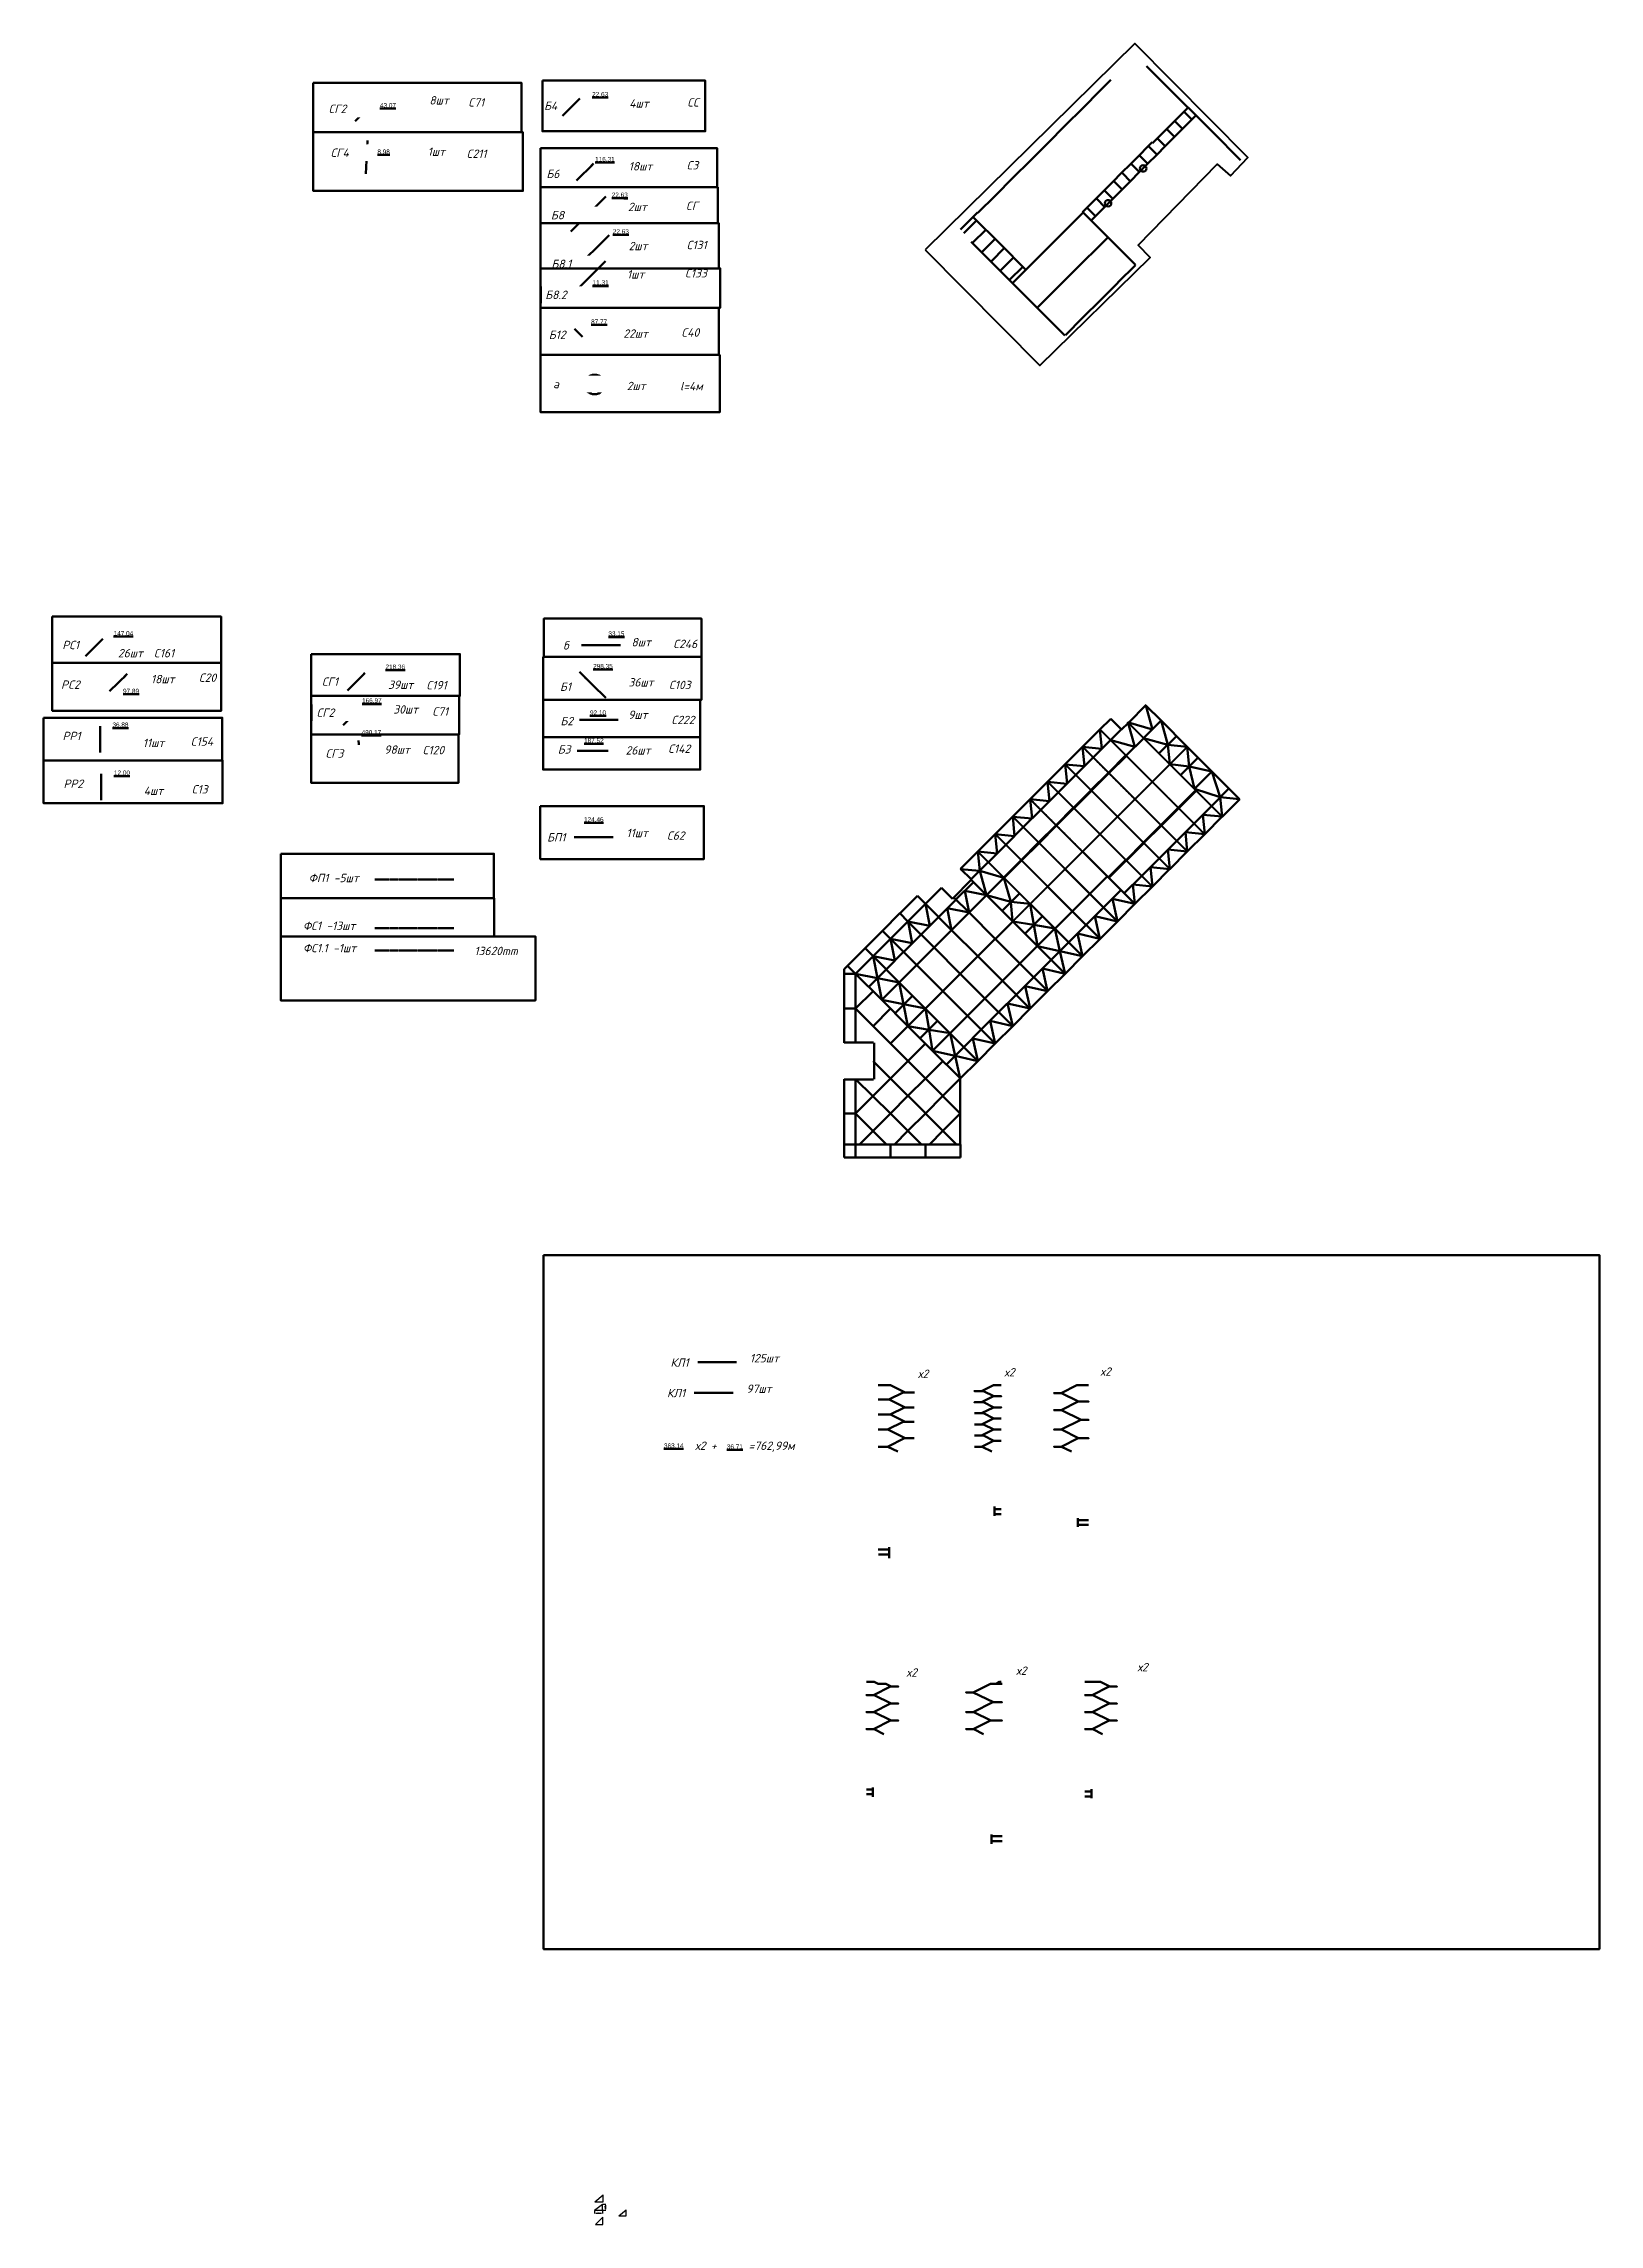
# Model space of a CAD drawing. Header units: millimetres. Extents: x -183179 to 204157, y -1110792 to 117883.
# Drawn here: x -158916 to 197437, y -1110792 to -611163 of the extents above; entities that cross this region are included whole.
import ezdxf
from ezdxf.enums import TextEntityAlignment as Align

# ---------------------------------------------------------------- set-up
doc = ezdxf.new("R2010")
doc.units = ezdxf.units.MM
doc.linetypes.add('JIS_08_11', pattern=[12.8, 11, -0.6, 0.6, -0.6])
for name, color, linetype, lineweight in [('#Dimensions', 7, 'Continuous', 9), ('P', 7, 'Continuous', 50), ('Б', 7, 'Continuous', 50), ('ЗОНЫ', 150, 'Continuous', 40), ('ЛК', 1, 'Continuous', 50), ('Ф', 7, 'JIS_08_11', 140)]:
    doc.layers.add(name, color=color, linetype=linetype, lineweight=lineweight)
doc.layers.add('К', color=7, linetype='Continuous')
doc.styles.get("Standard").update_dxf_attribs({"font": 'arial.ttf'})
doc.styles.add('STEP PR', font='isocpeui.ttf')
doc.dimstyles.new('ISO-25', dxfattribs={"dimtxt": 2.5, "dimasz": 2.5, "dimexe": 1.25, "dimexo": 0.625, "dimtad": 1, "dimtxsty": 'Standard', "dimcen": 2.5, "dimadec": 0, "dimazin": 0, "dimtfac": 1, "dimtmove": 0, "dimatfit": 3, "dimfxl": 1, "dimarcsym": 0})

msp = doc.modelspace()

# ---------------------------------------------------------------- texts
at = {"layer": '#Dimensions', "lineweight": 13, "char_height": 1920, "width": 34536.43751, "attachment_point": 1, "style": 'STEP PR', "bg_fill": 2}
for s, insert in [('\\A1;Б4 ', (-44284.524, -624457.008)), ('\\A1;Б6 ', (-43742.731, -640029.209)), ('\\A1;Б12 ', (-43215.205, -676915.922)), ('\\A1;б', (-39908.043, -748079.284)), ('\\A1;Б1 ', (-40645.488, -757531.279)), ('\\A1;Б2 ', (-40536.215, -765412.806)), ('\\A1;Б3 ', (-41149.268, -771907.963)), ('\\A1;БП1 ', (-43602.805, -792045.54)), ('\\A1;КЛ1', (-15341.161, -912377.339)), ('\\A1;КЛ1', (-16126.991, -919363.371))]:
    msp.add_mtext(s, dxfattribs=dict(at, insert=insert))
at = {"layer": 'P', "lineweight": 13, "char_height": 1920, "width": 34536.43751, "attachment_point": 1, "style": 'STEP PR', "bg_fill": 2}
for s, insert in [('\\A1;PС1 ', (-154628.523, -747983.874)), ('\\A1;PC2\\P ', (-154922.599, -757070.302)), ('\\A1;СГ1 ', (-95154.161, -756379.858)), ('\\A1;PP1 ', (-154576.315, -768826.444)), ('\\A1;PP2 ', (-154348.114, -779774.631))]:
    msp.add_mtext(s, dxfattribs=dict(at, insert=insert))
at = {"layer": 'К', "color": 1, "insert": (91610.648, -982153.597), "char_height": 1920, "width": 4447.48683, "attachment_point": 1, "style": 'STEP PR', "bg_fill": 2}
msp.add_mtext('\\A1;х2', dxfattribs=at)
at = {"layer": 'ЛК'}
msp.add_text('%%U363.14', height=1050, dxfattribs=at).set_placement((-14577.406, -932920.268), align=Align.CENTER)
at = {"layer": 'Ф', "lineweight": 13, "char_height": 1920, "width": 34536.43751, "attachment_point": 1, "style": 'STEP PR', "bg_fill": 2}
for s, insert in [('\\A1;ФП1 -5шт', (-98224.335, -801367.8)), ('\\A1;ФС1 -13шт', (-99519.94, -812320.951)), ('\\A1;13620mm', (-60251.296, -818073.993))]:
    msp.add_mtext(s, dxfattribs=dict(at, insert=insert))

# ---------------------------------------------------------------- blocks, each defined once
blk = doc.blocks.new('*D3')
at = {"color": 0, "lineweight": -2, "transparency": 16777216}
for p, q in [((-32700, -1107617), (-32700, -1108310)), ((-32450, -1108185), (-31150, -1108185)), ((-30900, -1107617), (-30900, -1108310))]:
    blk.add_line(p, q, dxfattribs=at)
at = {"color": 0, "transparency": 16777216}
for points in [[(-32450, -1108143), (-32450, -1108227), (-32700, -1108185)], [(-31150, -1108143), (-31150, -1108227), (-30900, -1108185)]]:
    blk.add_solid(points, dxfattribs=at)
at = {"layer": 'Defpoints', "color": 0, "transparency": 16777216}
for p in [(-32700, -1107554), (-30900, -1107554), (-30900, -1108185)]:
    blk.add_point(p, dxfattribs=at)
at = {"color": 0, "transparency": 16777216, "insert": (-31800, -1107995), "char_height": 250, "attachment_point": 5}
blk.add_mtext('1800', dxfattribs=at)
blk = doc.blocks.new('*D4')
at = {"color": 0, "lineweight": -2, "transparency": 16777216}
for p, q in [((-30837, -1106154), (-30101, -1106154)), ((-30837, -1107554), (-30101, -1107554)), ((-30226, -1106404), (-30226, -1107304))]:
    blk.add_line(p, q, dxfattribs=at)
at = {"color": 0, "transparency": 16777216}
for points in [[(-30268, -1106404), (-30185, -1106404), (-30226, -1106154)], [(-30268, -1107304), (-30185, -1107304), (-30226, -1107554)]]:
    blk.add_solid(points, dxfattribs=at)
at = {"layer": 'Defpoints', "color": 0, "transparency": 16777216}
for p in [(-30900, -1106154), (-30900, -1107554), (-30226, -1107554)]:
    blk.add_point(p, dxfattribs=at)
at = {"color": 0, "transparency": 16777216, "insert": (-30417, -1106854), "char_height": 250, "attachment_point": 5, "rotation": 90}
blk.add_mtext('1400', dxfattribs=at)

# ---------------------------------------------------------------- dimensions: what is measured, and where the dimension line sits
dim = msp.add_linear_dim(base=(-30899.671, -1108184.934), p1=(-32699.671, -1107554.435), p2=(-30899.671, -1107554.435), dimstyle='ISO-25', override={"dimscale": 100})
dim.commit()
dim.dimension.update_dxf_attribs({"geometry": '*D3', "text_midpoint": (-31799.671, -1107994.79)})
dim = msp.add_linear_dim(base=(-30226.364, -1107554.435), p1=(-30899.671, -1106154.435), p2=(-30899.671, -1107554.435), angle=90, dimstyle='ISO-25', override={"dimscale": 100})
dim.commit()
dim.dimension.update_dxf_attribs({"geometry": '*D4', "text_midpoint": (-30416.507, -1106854.435)})

# ---------------------------------------------------------------- linework, layer by layer
for points in [[(-32675.444, -1105655.227), (-30737.444, -1105655.227), (-30737.444, -1104055.227)], [(-32675.444, -1105655.227), (-30737.444, -1104055.227)], [(-32699.671, -1107554.435), (-30899.671, -1107554.435), (-30899.671, -1106154.435)], [(-32699.671, -1107554.435), (-30899.671, -1106154.435)], [(-32503.272, -1110791.758), (-30826.272, -1110791.758), (-30826.272, -1109141.758)], [(-32503.272, -1110791.758), (-30826.272, -1109141.758)], [(-27158.23, -1108860.743), (-25488.23, -1108860.743), (-25488.23, -1107460.743)], [(-27158.23, -1108860.743), (-25488.23, -1107460.743)]]:
    msp.add_lwpolyline(points)
at = {"layer": 'P', "color": 71}
for points in [[(-87519.265, -628963.818), (-83524.78, -624967.997)], [(-90270.013, -767311.833), (-86275.528, -763316.012)], [(79051.929, -772273.924), (83052.059, -768273.848)], [(83051.1, -768274.807), (85499.78, -765830.31)], [(75053.044, -776272.755), (79053.174, -772272.679)], [(71057.464, -780273.025), (75057.594, -776272.949)], [(63056.362, -788269.572), (67056.492, -784269.496)], [(67057.545, -784272.89), (71057.675, -780272.814)], [(111049.492, -788275.536), (115049.622, -784275.46)], [(59057.518, -792268.362), (63057.648, -788268.286)], [(107046.448, -792270.673), (111046.578, -788270.597)], [(55059.458, -796266.179), (59059.588, -792266.103)], [(103046.529, -796270.538), (107046.659, -792270.462)], [(55057.864, -796268.124), (51133.458, -800192.603)], [(99046.61, -800270.823), (103046.74, -796270.747)], [(91058.091, -808257.326), (95058.221, -804257.249)], [(95058.01, -804257.461), (99058.14, -800257.385)], [(39051.067, -812262.913), (43051.197, -808262.837)], [(43051.197, -808262.837), (46745.335, -804574.783)], [(87058.172, -812257.61), (91058.302, -808257.534)], [(35068.536, -816257.264), (39068.666, -812257.188)], [(83058.084, -816257.305), (87058.214, -812257.229)], [(31068.617, -820257.129), (35068.747, -816257.053)], [(79058.165, -820257.17), (83058.295, -816257.094)], [(27068.698, -824257.413), (31068.828, -820257.337)], [(71054.123, -828254.187), (75054.253, -824254.111)], [(75058.247, -824257.455), (79058.377, -820257.379)], [(67054.204, -832254.052), (71054.334, -828253.976)], [(63054.285, -836254.337), (67054.415, -832254.261)], [(59059.87, -840255.069), (63060, -836254.993)], [(51060.032, -848255.219), (55060.162, -844255.143)], [(55059.951, -844254.934), (59060.081, -840254.858)]]:
    msp.add_lwpolyline(points, dxfattribs=at)
at = {"layer": 'P', "color": 211}
for points in [[(-84763.153, -633339.563), (-85131.61, -640960.661)], [(108867.856, -631482.548), (115219.911, -637830.129)]]:
    msp.add_lwpolyline(points, dxfattribs=at)
at = {"layer": 'P', "color": 246}
for points in [[(89558.858, -766789.336), (93665.399, -762682.365)], [(85500.101, -765827.367), (88010.16, -768337.766)], [(89553.419, -766777.561), (88013.334, -768334.557)], [(53642.922, -802705.058), (49255.249, -807085.506)], [(51133.458, -800192.603), (53641.618, -802704.9)], [(46745.335, -804574.783), (49255.394, -807085.182)], [(31318.267, -844304.314), (31318.267, -848404.314)]]:
    msp.add_lwpolyline(points, dxfattribs=at)
at = {"layer": 'P', "color": 120}
for points in [[(93559.804, -762787.963), (95048.776, -768279.69)], [(83051.1, -768274.807), (83494.307, -772712.731)], [(89505.961, -766841.922), (91052.813, -772276.05)], [(89618.239, -766729.642), (95051.254, -768280.398)], [(97041.005, -766276.58), (98580.944, -771806.154)], [(-86790.942, -770846.608), (-86418.286, -775200.69)], [(79049.655, -772288.791), (83488.943, -772718.111)], [(79050.97, -772274.883), (79494.177, -776712.807)], [(91053.891, -772279.837), (85507.54, -770725.62)], [(93052.978, -770280.489), (98586.113, -771807.58)], [(98580.944, -771806.154), (99046.828, -776271.918)], [(98586.113, -771807.58), (103046.706, -772274.848)], [(103049.167, -772277.347), (103496.013, -776755.106)], [(75049.525, -776288.867), (79488.813, -776718.187)], [(75056.635, -776273.908), (75499.841, -780711.832)], [(99047.08, -776274.331), (103471.729, -776748.652)], [(103493.63, -776751), (108685.306, -777912.424)], [(103496.013, -776755.106), (104698.019, -781927.27)], [(110601.983, -783827.929), (108686.696, -777920.664)], [(67055.059, -784287.969), (71494.348, -784717.288)], [(67056.797, -784273.638), (67500.003, -788711.561)], [(71055.189, -780287.893), (75494.478, -780717.212)], [(71056.505, -780273.984), (71499.711, -784711.908)], [(110601.983, -783827.929), (104699.06, -781931.748)], [(110603.292, -783828.912), (115041.011, -784274.17)], [(111044.535, -788272.422), (110603.328, -783829.274)], [(63055.351, -788287.622), (67494.64, -788716.941)], [(63056.797, -788271.401), (63500.003, -792709.324)], [(106604.157, -787827.567), (111041.876, -788272.825)], [(107045.4, -792271.076), (106604.193, -787827.929)], [(59055.351, -792285.385), (63494.64, -792714.704)], [(59058.629, -792267.062), (59501.836, -796704.986)], [(102602.973, -791826.487), (107040.691, -792271.745)], [(103044.216, -796269.997), (102603.009, -791826.849)], [(55057.184, -796281.047), (59496.473, -796710.366)], [(55058.711, -796266.927), (55501.917, -800704.851)], [(98604.103, -795825.411), (103041.822, -796270.669)], [(99045.346, -800268.92), (98604.139, -795825.773)], [(51057.265, -800280.911), (55496.554, -800710.231)], [(55502.533, -800708.4), (57060.734, -806264.019)], [(55502.56, -800708.373), (61052.795, -802285.647)], [(62610.977, -807822.34), (61038.035, -802270.876)], [(90609.8, -803822.404), (95047.518, -804267.663)], [(91051.043, -808265.914), (90609.836, -803822.766)], [(94606.367, -799823.147), (99044.086, -800268.405)], [(95047.61, -804266.657), (94606.403, -799823.509)], [(43084.162, -808255.909), (44058.29, -813262.013)], [(49058.266, -814265.237), (48061.78, -809263.536)], [(53066.9, -810244.195), (48062.143, -809263.172)], [(53055.593, -810265.192), (52059.108, -805263.491)], [(57064.227, -806244.15), (52059.47, -805263.127)], [(62610.95, -807822.367), (57056.548, -806259.83)], [(63034.97, -812267.967), (62609.115, -807828.344)], [(67052.076, -808269.655), (62614.499, -807822.985)], [(67051.079, -808256.755), (67875.814, -813076.704)], [(85880.815, -807090.099), (87053.621, -812258.709)], [(85881.382, -807092.598), (91049.902, -808265.796)], [(39058.687, -812255.051), (44058.29, -813262.013)], [(39089.678, -812254.838), (40063.806, -817260.942)], [(63051.109, -812257.274), (67871.52, -813079.307)], [(67875.814, -813076.704), (68700.548, -817896.654)], [(67876.401, -813080.14), (72695.516, -813909.737)], [(72720.179, -813920.672), (73885.532, -819085.841)], [(81877.064, -811086.375), (83049.87, -816254.985)], [(81877.631, -811088.874), (87046.151, -812262.072)], [(35064.204, -816253.979), (40063.806, -817260.942)], [(35094.285, -816255.004), (36068.414, -821261.107)], [(68715.803, -817905.969), (73882.684, -819086.37)], [(73885.532, -819085.841), (75058.338, -824254.451)], [(73886.099, -819088.34), (79054.619, -820261.538)], [(77872.459, -815077.301), (79045.265, -820245.911)], [(77873.026, -815079.8), (83041.546, -816252.998)], [(27068.698, -824261.187), (32064.95, -825259.434)], [(31068.811, -820254.145), (36068.414, -821261.107)], [(31068.828, -820257.337), (32064.967, -825254.01)], [(69885.248, -823085.693), (71058.055, -828254.302)], [(69885.815, -823088.191), (75054.336, -824261.39)], [(32066.175, -825260.66), (37061.791, -826262.084)], [(32066.175, -825260.66), (33062.314, -830257.332)], [(37063.902, -826250.581), (38060.041, -831247.253)], [(65885.221, -827085.693), (67058.028, -832254.302)], [(65885.788, -827088.191), (71054.309, -828261.39)], [(33063.772, -830254.43), (38060.024, -831252.678)], [(38061.249, -831253.903), (43056.865, -832255.327)], [(38061.249, -831253.903), (39057.388, -836250.575)], [(43064.58, -832256.837), (43889.315, -837076.787)], [(61887.553, -831083.388), (63060.359, -836251.998)], [(61888.12, -831085.887), (67056.64, -832259.085)], [(39064.61, -836257.356), (43885.021, -837079.39)], [(43889.315, -837076.787), (44714.049, -841896.736)], [(43889.903, -837080.222), (48709.017, -837909.819)], [(48718.425, -837911.439), (49883.777, -843076.609)], [(53889.669, -839080.949), (55062.475, -844249.559)], [(53890.236, -839083.448), (59058.756, -840256.646)], [(57889.547, -835081.152), (59062.353, -840249.761)], [(57890.114, -835083.65), (63058.635, -836256.848)], [(44714.049, -841896.736), (49880.929, -843077.137)], [(49885.303, -843078.136), (51058.109, -848246.746)], [(49885.87, -843080.635), (55054.391, -844253.833)]]:
    msp.add_lwpolyline(points, dxfattribs=at)
at = {"layer": 'P', "color": 191}
for points in [[(85490.137, -770718.317), (87938.817, -768273.82)], [(93042.363, -770275.744), (97041.005, -766276.58)], [(81521.642, -774701.884), (85520.285, -770702.719)], [(89076.38, -774257.606), (93075.022, -770258.441)], [(96639.22, -773717.778), (100637.863, -769718.614)], [(73500.059, -782708.19), (77498.701, -778709.025)], [(77505.164, -778708.599), (81503.806, -774709.434)], [(101506.085, -778738.804), (105504.727, -774739.64)], [(69475.8, -786704.661), (73474.442, -782705.497)], [(108600.328, -785841.367), (112598.97, -781842.202)], [(65479.849, -790701.318), (69478.491, -786702.154)], [(104601.174, -789850.476), (108599.816, -785851.311)], [(61474.589, -794700.684), (65473.231, -790701.519)], [(96647.066, -797794.247), (100645.709, -793795.082)], [(100615.86, -793822.974), (104614.502, -789823.81)], [(53618.808, -802547.025), (57617.45, -798547.861)], [(57476.048, -798690.034), (61474.69, -794690.869)], [(92727.555, -801729.338), (96726.197, -797730.174)], [(50061.669, -807278.121), (54060.311, -803278.957)], [(88598.306, -805815.337), (92596.948, -801816.172)], [(46057.9, -811307.181), (50056.542, -807308.017)], [(60703.787, -809781.493), (64702.429, -805782.328)], [(79846.075, -813071.704), (83844.717, -809072.54)], [(83865.048, -809068.119), (87863.69, -805068.955)], [(42098.114, -815284.133), (46096.757, -811284.969)], [(65902.149, -815076.604), (69900.791, -811077.44)], [(75872.43, -817072.218), (79871.072, -813073.054)], [(34078.078, -823254.14), (38076.72, -819254.975)], [(38094.325, -819262.659), (42092.968, -815263.494)], [(71903.375, -821062.884), (75902.017, -817063.72)], [(30066.325, -827260.771), (34064.967, -823261.606)], [(67883.99, -825062.563), (71882.632, -821063.399)], [(36097.105, -833285.75), (40095.747, -829286.586)], [(59836.446, -833061.967), (63835.088, -829062.802)], [(63860.566, -829063.025), (67859.208, -825063.86)], [(55840.603, -837034.144), (59839.245, -833034.979)], [(41828.702, -839021.507), (45827.344, -835022.342)], [(51846.959, -841071.801), (55845.601, -837072.637)], [(47856.717, -845074.923), (51855.359, -841075.759)]]:
    msp.add_lwpolyline(points, dxfattribs=at)
at = {"layer": 'P', "color": 161}
for points in [[(84994.75, -778215.741), (88993.392, -774216.577)], [(85100.874, -778320.753), (89099.516, -774321.589)], [(80986.911, -782207.901), (84985.553, -778208.736)], [(81093.036, -782312.913), (85091.678, -778313.748)], [(104697.164, -781923.589), (108695.806, -777924.425)], [(76992.823, -786213.229), (80991.465, -782214.064)], [(77098.947, -786318.241), (81097.589, -782319.076)], [(101096.61, -786128.937), (105095.252, -782129.773)], [(101202.735, -786233.949), (105201.377, -782234.785)], [(72991.423, -790207.903), (76990.065, -786208.739)], [(73097.548, -790312.915), (77096.19, -786313.751)], [(97052.817, -790166.411), (101051.459, -786167.246)], [(97158.941, -790271.423), (101157.584, -786272.258)], [(64996.936, -798209.073), (68995.578, -794209.908)], [(65103.061, -798314.085), (69101.703, -794314.92)], [(68981.22, -794220.269), (72979.862, -790221.104)], [(69087.345, -794325.281), (73085.987, -790326.117)], [(89011.629, -798205.99), (93010.271, -794206.825)], [(89117.754, -798311.002), (93116.396, -794311.837)], [(93013.655, -794191.754), (97012.297, -790192.59)], [(93119.78, -794296.766), (97118.422, -790297.602)], [(60995.984, -802206.406), (64994.626, -798207.241)], [(61102.108, -802311.418), (65100.75, -798312.253)], [(84958.851, -802175.422), (88957.493, -798176.258)], [(85064.975, -802280.434), (89063.617, -798281.27)], [(57057.006, -806263.559), (61055.648, -802264.394)]]:
    msp.add_lwpolyline(points, dxfattribs=at)
at = {"layer": 'P', "color": 154}
for points in [[(43066.56, -808268.11), (41228.095, -806429.62)], [(39062.858, -812259.186), (37224.393, -810420.696)], [(31077.576, -820259.205), (29239.11, -818420.715)], [(35068.374, -816258.114), (33229.909, -814419.624)], [(27068.698, -824257.074), (24468.698, -824257.074)], [(27068.807, -824261.209), (25230.342, -822422.719)], [(27073.17, -832257.074), (24473.17, -832257.074)], [(31207.577, -840005.511), (24467.577, -840005.511)], [(31208.698, -848504.217), (24468.698, -848504.217)], [(27073.17, -856248.126), (24473.17, -856248.126)], [(27068.698, -863349.786), (24468.698, -863349.786)]]:
    msp.add_lwpolyline(points, dxfattribs=at)
at = {"layer": 'P', "color": 20}
for points in [[(27064.175, -832261.602), (31057.093, -828264.214)], [(31061.912, -836259.365), (35054.829, -832261.977)], [(35059.648, -840257.128), (39052.565, -836259.74)], [(35069.16, -848253.118), (39062.077, -844255.73)], [(39071.095, -844254.864), (43064.012, -840257.476)], [(43071.08, -848257.128), (47063.997, -844259.74)], [(31070.906, -852250.39), (35063.823, -848253.002)], [(39069.146, -852255.382), (43062.063, -848257.994)], [(47062.178, -852255.382), (51055.096, -848257.994)], [(27073.17, -856248.126), (31066.087, -852250.738)], [(35070.891, -856252.654), (39063.808, -852255.266)], [(43063.924, -856252.654), (47056.841, -852255.266)], [(31073.155, -860250.39), (35066.072, -856253.002)], [(39066.188, -860250.39), (43059.105, -856253.002)], [(47057.815, -860253.359), (51050.732, -856255.971)], [(27967.739, -863349.786), (31064.516, -860252.309)], [(35966.93, -863349.786), (39063.708, -860252.309)], [(43962.402, -863345.312), (47059.18, -860247.835)]]:
    msp.add_lwpolyline(points, dxfattribs=at)
at = {"layer": 'P', "color": 13}
for points in [[(27068.698, -863348.126), (27068.698, -866348.126)], [(35064.17, -863345.312), (35064.17, -866345.312)], [(43068.698, -863349.786), (43068.698, -866349.786)], [(51064.548, -863345.312), (51064.548, -866345.312)]]:
    msp.add_lwpolyline(points, dxfattribs=at)
at = {"layer": 'P', "color": 65}
for centre, radius in [((92934.376, -639757.759), 739.053), ((84907.139, -647735.378), 739.053), ((-32722.699, -689254.057), 2238.437)]:
    msp.add_circle(centre, radius, dxfattribs=at)
at = {"layer": 'Б', "color": 71}
for points in [[(83112.445, -621933.835), (85568.202, -619482.273)], [(79110.153, -625931.623), (83110.377, -621931.642)], [(75105.847, -629936.118), (79106.071, -625936.136)], [(67105.879, -637936.376), (71106.103, -633936.395)], [(71105.623, -633936.1), (75105.847, -629936.118)], [(63103.564, -641938.455), (67103.788, -637938.474)], [(59103.339, -645938.437), (63103.564, -641938.455)], [(55103.115, -649938.419), (59103.339, -645938.437)]]:
    msp.add_lwpolyline(points, dxfattribs=at)
at = {"layer": 'Б', "color": 3}
for points in [[(93730.447, -616336.024), (97205.205, -619833.302)], [(97209.052, -619837.174), (103190.617, -625805.707)], [(103218.072, -625832.765), (108867.856, -631482.548)], [(51065.014, -653765.567), (55000.425, -649852.123)], [(54771.239, -651668.668), (51874.88, -654570.581)], [(56891.82, -653789.385), (53922.019, -656759.281)], [(54074.446, -650968.479), (60075.859, -656973.739)], [(79226.971, -649823.758), (84876.754, -655473.541)], [(53508.071, -656558.592), (56996.235, -660042.499)], [(59013.168, -655911.153), (56043.367, -658881.049)], [(61134.568, -658032.38), (58164.767, -661002.276)], [(60076.435, -656974.321), (66072.752, -662970.535)], [(84879.255, -655478.512), (91210.107, -661847.241)], [(57006.333, -660039.516), (62987.897, -666008.049)], [(63257.045, -660152.627), (60287.244, -663122.523)], [(65384.499, -662271.989), (62414.698, -665241.885)], [(63006.818, -666039.489), (68656.601, -671689.272)], [(68667.028, -671699.886), (75013.382, -678053.168)]]:
    msp.add_lwpolyline(points, dxfattribs=at)
at = {"layer": 'Б', "color": 133}
msp.add_lwpolyline([(95113.495, -633934.953), (103114.341, -625933.972)], dxfattribs=at)
at = {"layer": 'Б', "color": 40}
for points in [[(100131.362, -628827.013), (101969.84, -630665.49)], [(101036.075, -631599.199), (105036.299, -627599.217)], [(102252.789, -626705.715), (104091.266, -628544.192)], [(91018.347, -637758.95), (95018.571, -633758.968)], [(96138.605, -632838.645), (97977.082, -634677.123)], [(97024.122, -635630.026), (101024.346, -631630.044)], [(98260.033, -630717.345), (100098.511, -632555.823)], [(87006.394, -641789.777), (91006.619, -637789.795)], [(90297.67, -638755.081), (92136.148, -640593.559)], [(92147.995, -636848.13), (93986.473, -638686.608)], [(93052.72, -639620.304), (97052.945, -635620.322)], [(94269.422, -634726.833), (96107.899, -636565.31)], [(83014.629, -645800.418), (87014.853, -641800.436)], [(85049.002, -647661.771), (89049.226, -643661.79)], [(86286.059, -642747.946), (88124.536, -644586.424)], [(88173.039, -640877.165), (90011.517, -642715.643)], [(89040.767, -643651.131), (93040.992, -639651.149)], [(79023.557, -649810.365), (83023.782, -645810.383)], [(80171.829, -648880.923), (82010.306, -650719.4)], [(81057.93, -651671.718), (85058.155, -647671.737)], [(82298.056, -646760.434), (84136.534, -648598.912)], [(84164.632, -644869.244), (86003.11, -646707.721)]]:
    msp.add_lwpolyline(points, dxfattribs=at)
at = {"layer": 'Б', "color": 4}
for points in [[(-38137.836, -654217.939), (-30136.991, -646216.958)], [(76738.836, -663625.527), (84739.681, -655624.546)], [(68735.341, -671624.016), (76736.186, -663623.035)]]:
    msp.add_lwpolyline(points, dxfattribs=at)
at = {"layer": 'Б', "color": 131}
for points in [[(71108.272, -657943.068), (79109.117, -649942.087)], [(-37393.076, -663029.392), (-29392.231, -655028.41)], [(63108.326, -665947.599), (71109.171, -657946.618)]]:
    msp.add_lwpolyline(points, dxfattribs=at)
at = {"layer": 'Б', "color": 5}
for points in [[(87136.595, -665922.088), (91148.586, -661933.908)], [(83134.297, -669928.889), (87146.288, -665940.709)], [(75134.273, -677924.334), (79146.263, -673936.154)], [(79147.831, -673937.795), (83159.821, -669949.615)]]:
    msp.add_lwpolyline(points, dxfattribs=at)
at = {"layer": 'Б', "color": 142}
for points in [[(93559.804, -762787.963), (97049.378, -766277.534)], [(97049.378, -766277.534), (103049.152, -772277.362)], [(103049.167, -772277.347), (108698.95, -777927.13)], [(108692.905, -777921.085), (115022.553, -784291.01)], [(37224.854, -810426.597), (41224.984, -806426.521)], [(33231.852, -814419.707), (37231.982, -810419.631)], [(25231.592, -822419.86), (29231.722, -818419.784)], [(29231.722, -818419.784), (33231.852, -814419.707)], [(24467.577, -824257.074), (24467.577, -823187.074)], [(24467.577, -832257.074), (24467.577, -824257.074)], [(24469.326, -823185.102), (25225.251, -822427.819)], [(27082.066, -832257.074), (27082.066, -824257.074)], [(24467.577, -840097.074), (24467.577, -832257.074)], [(27068.698, -840097.074), (27068.698, -832257.074)], [(24467.577, -856243.652), (24467.577, -848403.652)], [(27068.698, -856243.652), (27068.698, -848403.652)], [(51060.074, -848254.838), (51060.074, -858354.838)], [(24467.577, -856248.126), (24467.577, -866348.126)], [(27068.698, -856248.126), (27068.698, -863348.126)], [(51054.827, -856247.408), (51054.827, -863347.408)], [(27068.698, -863349.786), (35068.698, -863349.786)], [(35068.698, -863349.786), (43068.698, -863349.786)], [(43064.548, -863345.312), (51064.548, -863345.312)], [(24468.698, -866345.905), (35068.698, -866345.905)], [(35068.698, -866345.905), (43068.698, -866345.905)], [(43064.548, -866341.431), (51064.548, -866341.431)]]:
    msp.add_lwpolyline(points, dxfattribs=at)
at = {"layer": 'Б', "color": 103}
for points in [[(79054.471, -796267.008), (84702.744, -801918.301)], [(53569.425, -802779.068), (57057.006, -806263.559)], [(71056.22, -804266.642), (76704.493, -809917.936)], [(75056.22, -800266.642), (80704.493, -805917.936)], [(84705.37, -801920.928), (91063.11, -808262.815)], [(43061.062, -808262.729), (49058.211, -814265.182)], [(49571.113, -806776.316), (53058.695, -810260.807)], [(57058.482, -806264.78), (63055.63, -812267.232)], [(67056.014, -808265.478), (72704.287, -813916.771)], [(80707.119, -805920.563), (87064.859, -812262.45)], [(39060.873, -812262.702), (45058.022, -818265.155)], [(49058.211, -814265.182), (55055.359, -820267.634)], [(53060.576, -810262.686), (59057.724, -816265.139)], [(63055.63, -812267.232), (68703.903, -817918.526)], [(72706.913, -813919.398), (79064.653, -820261.285)], [(76707.119, -809920.563), (83064.859, -816262.45)], [(35065.536, -816262.756), (41062.684, -822265.208)], [(45058.022, -818265.155), (51055.17, -824267.607)], [(59057.724, -816265.139), (64705.997, -821916.432)], [(68706.528, -817921.153), (75064.269, -824263.04)], [(27067.611, -824260.099), (33064.76, -830262.551)], [(31065.347, -820260.492), (37062.496, -826262.945)], [(41062.684, -822265.208), (47059.833, -828267.661)], [(51055.17, -824267.607), (56703.443, -829918.9)], [(55055.359, -820267.634), (60703.632, -825918.927)], [(64708.622, -821919.059), (71066.363, -828260.946)], [(37062.496, -826262.945), (43059.644, -832265.397)], [(47059.833, -828267.661), (52708.106, -833918.954)], [(60706.257, -825921.554), (67063.998, -832263.441)], [(33064.76, -830262.551), (39061.908, -836265.004)], [(43059.644, -832265.397), (48707.917, -837916.69)], [(52710.731, -833921.581), (59068.472, -840263.468)], [(56706.069, -829921.527), (63063.809, -836263.414)], [(39061.908, -836265.004), (44710.181, -841916.297)], [(48710.542, -837919.317), (55068.283, -844261.204)], [(44712.806, -841918.924), (51070.547, -848260.811)]]:
    msp.add_lwpolyline(points, dxfattribs=at)
at = {"layer": 'Б', "color": 62}
for points in [[(76733.003, -809897.253), (84733.848, -801896.272)], [(49073.063, -814249.782), (57073.909, -806248.801)], [(41071.035, -822249.567), (49071.881, -814248.586)], [(55065.521, -820258.484), (63066.367, -812257.503)], [(68723.257, -817899.919), (76724.102, -809898.938)], [(60722.418, -825900.894), (68723.263, -817899.913)], [(33061.289, -830252.233), (41062.135, -822251.252)], [(47063.493, -828258.27), (55064.339, -820257.288)], [(39053.747, -836260.935), (47054.593, -828259.954)], [(52720.39, -833900.679), (60721.235, -825899.698)], [(44710.644, -841903.345), (52711.489, -833902.364)]]:
    msp.add_lwpolyline(points, dxfattribs=at)
at = {"layer": 'Б', "color": 222}
for points in [[(27068.698, -832257.074), (35058.978, -840247.408)], [(31116.294, -844304.239), (35061.708, -848250.137)], [(35064.17, -840252.6), (43054.45, -848242.934)], [(27068.698, -848400.94), (35062.071, -856246.065)], [(35064.17, -848252.6), (43056.9, -856240.483)], [(43064.548, -848252.6), (51054.827, -856242.934)], [(27068.698, -856243.652), (34166.029, -863345.025)], [(35064.17, -856248.126), (42161.528, -863349.472)], [(43064.548, -856248.126), (50161.312, -863350.065)]]:
    msp.add_lwpolyline(points, dxfattribs=at)
at = {"layer": 'Б', "color": 246}
msp.add_lwpolyline([(31318.267, -840104.314), (31318.267, -844304.314)], dxfattribs=at)
at = {"layer": 'ЗОНЫ'}
msp.add_lwpolyline([(43021.339, -658401.04), (69272.551, -684922.928), (94571.889, -660177.433), (91769.07, -657376.021), (109901.607, -638795.239), (112933.228, -641482.306), (116937.259, -637251.604), (91022.539, -611163.257), (43021.339, -658401.04)], close=True, dxfattribs=at)
at = {"layer": 'ЛК'}
for points in [[(40532.725, -920165.705), (38391.237, -920165.705), (35090.788, -918516.141), (32263.469, -918516.141)], [(54281.467, -924966.857), (55943.894, -924966.857), (58644.008, -923616.838), (60421.919, -923616.838), (58760.571, -923616.838), (56361.131, -922416.54), (54281.467, -922416.54), (55943.894, -922416.54), (58644.008, -921066.483), (60421.919, -921066.483), (58760.571, -921066.483), (56361.131, -919866.198), (54281.467, -919866.198), (55943.894, -919866.198), (58644.008, -918516.141), (60421.919, -918516.141)], [(76510.267, -933740.078), (74260.497, -932615.739), (72482.586, -932615.739), (74142.856, -932615.739), (78043.229, -930666.618), (80422.386, -930666.618), (78160.896, -930666.618), (74260.497, -928716.405), (72482.586, -928716.405), (74142.856, -928716.405), (78643.397, -926466.686), (80422.386, -926466.686), (78761.038, -926466.686), (74260.497, -924215.902), (72482.586, -924215.902), (74142.856, -924215.902), (78043.229, -922266.742), (80422.386, -922266.742), (78160.896, -922266.742), (74260.497, -920316.568), (72482.586, -920316.568), (74142.856, -920316.568), (77743.723, -918516.141), (80422.386, -918516.141)], [(32263.469, -921816.398), (34673.551, -921816.398), (37974.013, -920165.705), (40502.583, -920165.705)], [(40502.583, -923616.838), (38391.237, -923616.838), (34791.192, -921816.398), (32263.469, -921816.398)], [(32263.469, -925266.389), (34974.302, -925266.389), (38273.314, -923616.838), (40502.583, -923616.838)], [(40502.583, -926915.991), (38391.237, -926915.991), (35090.788, -925266.389), (32263.469, -925266.389)], [(32263.469, -928716.405), (34373.955, -928716.405), (37974.013, -926915.991), (40502.583, -926915.991)], [(40502.583, -930666.618), (38391.237, -930666.618), (34490.722, -928716.405), (32263.469, -928716.405)], [(60421.919, -926167.141), (58760.571, -926167.141), (56361.131, -924966.857), (54281.467, -924966.857)], [(54281.467, -927517.199), (55943.894, -927517.199), (58644.008, -926167.141), (60421.919, -926167.141)], [(60421.919, -928716.405), (58760.571, -928716.405), (56361.131, -927517.199), (54281.467, -927517.199)], [(54281.467, -930065.397), (55943.894, -930065.397), (58644.008, -928716.405), (60421.919, -928716.405)], [(32263.469, -932615.739), (34373.955, -932615.739), (38273.314, -930666.618), (40502.583, -930666.618)], [(36711.403, -933740.078), (34490.722, -932615.739), (32263.469, -932615.739)], [(60421.919, -931265.682), (58760.571, -931265.682), (56361.131, -930065.397), (54281.467, -930065.397)], [(54281.467, -932615.739), (55943.894, -932615.739), (58644.008, -931265.682), (60421.919, -931265.682)], [(58310.239, -933737.947), (56060.52, -932615.739), (54281.467, -932615.739)], [(58902.859, -948460.114), (58902.859, -946339.834)], [(60421.919, -946941.055), (58902.859, -946941.055)], [(60421.919, -948040.746), (58902.859, -948040.746)], [(78002.587, -949020.692), (78002.587, -950991.188)], [(80422.386, -949440.009), (78002.587, -949440.009)], [(80422.386, -950539.778), (78002.587, -950539.778)], [(32263.469, -956141.064), (34732.666, -956141.064)], [(32293.482, -957341.349), (34732.666, -957341.349)], [(34732.666, -955621.155), (34732.666, -958139.416)], [(33562.121, -998446.001), (31313.365, -997321.623), (29533.416, -997321.623), (31195.72, -997321.623), (35096.369, -995372.435), (36874.585, -995372.435), (35213.141, -995372.435), (31313.365, -993422.155), (29533.416, -993422.155), (31195.72, -993422.155), (35096.369, -991471.901), (36874.585, -991471.901), (35213.141, -991471.901), (31313.365, -989522.739), (29533.416, -989522.739), (31195.72, -989522.739), (35096.369, -987571.368), (36874.585, -987571.368), (35213.141, -987571.368), (34013.855, -986972.27), (32213.045, -986972.27), (31313.365, -986521.911), (29533.416, -986521.911)], [(56402.696, -998446.001), (54153.914, -997321.623), (52373.734, -997321.623), (54036.218, -997321.623), (57936.751, -995372.435), (60615.571, -995372.435), (58053.369, -995372.435), (54153.914, -993422.155), (52373.734, -993422.155), (54036.218, -993422.155), (58535.836, -991172.359), (60615.571, -991172.359), (58653.532, -991172.359), (54036.218, -988921.497), (52373.734, -988921.497), (54036.218, -988921.497), (57936.751, -986972.27), (60615.571, -986972.27)], [(60425.136, -986521.911), (60035.717, -986521.911), (59411.618, -986850.653)], [(83603.6, -998446.001), (81383.728, -997321.623), (79604.678, -997321.623), (81267.162, -997321.623), (85166.566, -995372.435), (86945.667, -995372.435), (85284.262, -995372.435), (81383.728, -993422.155), (79604.678, -993422.155), (81267.162, -993422.155), (85166.566, -991471.901), (86945.667, -991471.901), (85284.262, -991471.901), (81383.728, -989522.739), (79604.678, -989522.739), (81267.162, -989522.739), (85166.566, -987571.368), (86945.667, -987571.368), (85284.262, -987571.368), (83184.218, -986521.911), (79604.678, -986521.911)], [(29533.416, -1011146.735), (31054.608, -1011146.735)], [(29533.416, -1012246.516), (31054.608, -1012246.516)], [(31054.608, -1010697.441), (31054.608, -1012847.757)], [(79604.678, -1011647.431), (81125.921, -1011647.431)], [(79604.678, -1012747.161), (81125.921, -1012747.161)], [(81125.921, -1013166.543), (81125.921, -1011046.19)], [(58195.662, -1021446.842), (58195.662, -1023567.196)], [(60615.571, -1021866.25), (58195.662, -1021866.25)], [(60615.571, -1022966.031), (58195.662, -1022966.031)]]:
    msp.add_lwpolyline(points, dxfattribs=at)
at = {"layer": 'Ф', "color": 140}
for points in [[(83052.86, -768274.657), (95050.875, -780275.846)], [(79051.771, -772275.692), (91049.787, -784276.881)], [(75058.395, -776273.758), (87056.41, -788274.947)], [(99047.881, -776275.14), (111045.896, -788276.329)], [(67056.337, -784271.261), (79054.353, -796272.45)], [(71056.347, -780271.17), (83054.362, -792272.359)], [(91051.852, -784271.23), (103049.867, -796272.419)], [(95045.575, -780270.552), (107043.59, -792271.741)], [(63058.557, -788271.251), (75056.572, -800272.44)], [(87049.556, -788268.933), (99047.571, -800270.122)], [(59058.436, -792268.866), (71056.451, -804270.054)], [(83052.359, -792270.779), (95050.374, -804271.967)], [(55060.479, -796266.769), (67058.494, -808267.958)]]:
    msp.add_lwpolyline(points, dxfattribs=at)
at = {"layer": 'Ф', "color": 144}
msp.add_lwpolyline([(89419.65, -766645.245), (99049.612, -776276.872)], dxfattribs=at)
at = {"layer": 'Ф', "color": 200}
for points in [[(95048.862, -780270.361), (103045.059, -772271.802)], [(87048.754, -788268.124), (95044.951, -780269.565)], [(79059.942, -796272.482), (87056.139, -788273.923)], [(71058.862, -804269.285), (79055.059, -796270.727)], [(63056.134, -812267.736), (71052.33, -804269.177)]]:
    msp.add_lwpolyline(points, dxfattribs=at)

msp.set_redraw_order([(e.dxf.handle, doc.entitydb.next_handle()) for e in msp.query("TEXT MTEXT ATTDEF DIMENSION ARC_DIMENSION")])  # texts and dimensions are drawn at this point

# ---------------------------------------------------------------- next in the draw order: linework, layer by layer
at = {"layer": 'P', "color": 161}
msp.add_lwpolyline([(-149344.506, -751504.087), (-145341.865, -747506.121)], dxfattribs=at)
at = {"layer": 'P', "color": 20}
msp.add_lwpolyline([(-143797.693, -759555.862), (-139804.775, -755558.474)], dxfattribs=at)
at = {"layer": 'P', "color": 191}
msp.add_lwpolyline([(-89333.065, -759349.8), (-85334.423, -755350.636)], dxfattribs=at)
at = {"layer": 'P', "color": 154}
msp.add_lwpolyline([(-145960.864, -767535.893), (-145960.864, -773565.893)], dxfattribs=at)
at = {"layer": 'P', "color": 13}
msp.add_lwpolyline([(-145732.663, -778484.079), (-145732.663, -784514.079)], dxfattribs=at)
at = {"layer": 'Б', "color": 5}
msp.add_lwpolyline([(-40082.192, -627737), (-36081.18, -623737.806)], dxfattribs=at)
at = {"layer": 'Б', "color": 3}
msp.add_lwpolyline([(-36862.768, -642521.748), (-32927.357, -638608.304)], dxfattribs=at)
at = {"layer": 'Б', "color": 40}
msp.add_lwpolyline([(-37286.602, -676536.513), (-35448.124, -678374.99)], dxfattribs=at)
at = {"layer": 'Б', "color": 246}
msp.add_lwpolyline([(-35681.051, -748987.866), (-26781.051, -748987.866)], dxfattribs=at)
at = {"layer": 'Б', "color": 103}
msp.add_lwpolyline([(-36137.512, -755082.729), (-30140.364, -761085.181)], dxfattribs=at)
at = {"layer": 'Б', "color": 222}
msp.add_lwpolyline([(-36202.162, -766094.137), (-27302.162, -766094.137)], dxfattribs=at)
at = {"layer": 'Б', "color": 142}
msp.add_lwpolyline([(-36691.791, -773192.222), (-29591.791, -773192.222)], dxfattribs=at)
at = {"layer": 'Б', "color": 62}
msp.add_lwpolyline([(-37355.549, -792954.033), (-28455.549, -792954.033)], dxfattribs=at)
at = {"layer": 'ЛК'}
msp.add_lwpolyline([(-104583.883, -796779.583), (-55756.045, -796779.583), (-55756.045, -806937.728), (-104583.883, -806937.728)], close=True, dxfattribs=at)
for points in [[(-9093.904, -913285.832), (-193.904, -913285.832)], [(-9879.734, -920271.864), (-979.734, -920271.864)]]:
    msp.add_lwpolyline(points, dxfattribs=at)
at = {"layer": 'Ф', "color": 200}
msp.add_lwpolyline([(-83018.451, -802677.702), (-64925.053, -802677.702)], dxfattribs=at)
at = {"layer": 'Ф', "color": 140}
msp.add_lwpolyline([(-83018.451, -813842.526), (-64925.053, -813842.526)], dxfattribs=at)

# ---------------------------------------------------------------- next in the draw order: texts
at = {"layer": '#Dimensions', "lineweight": 13, "char_height": 1920, "width": 34536.43751, "attachment_point": 1, "style": 'STEP PR', "bg_fill": 2}
for s, insert in [('\\A1;Б8 ', (-42726.463, -649497.368)), ('\\A1;Б8.1 ', (-42604.318, -660668.14)), ('\\A1;a', (-42211.497, -688196.584))]:
    msp.add_mtext(s, dxfattribs=dict(at, insert=insert))
at = {"layer": '#Dimensions', "color": 103, "lineweight": 13, "insert": (-15723.703, -757137.444), "char_height": 1920, "width": 4447.48683, "attachment_point": 1, "style": 'STEP PR', "bg_fill": 2}
msp.add_mtext('\\A1;C103 ', dxfattribs=at)
at = {"layer": 'P', "lineweight": 13, "char_height": 1920, "width": 34536.43751, "attachment_point": 1, "style": 'STEP PR', "bg_fill": 2}
for s, insert in [('\\A1;СГ2 ', (-93620.459, -625134.85)), ('\\A1;СГ4', (-93167.29, -635195.092)), ('\\A1;СГ3 ', (-94327.011, -772836.535))]:
    msp.add_mtext(s, dxfattribs=dict(at, insert=insert))
at = {"layer": 'P', "color": 20, "char_height": 1920, "width": 4447.48683, "attachment_point": 1, "style": 'STEP PR', "bg_fill": 2}
for s, insert in [('\\A1;18шт', (-134339.479, -755797.241)), ('\\A1;C20', (-123391.434, -755469.57))]:
    msp.add_mtext(s, dxfattribs=dict(at, insert=insert))
at = {"layer": 'P', "color": 191, "insert": (-71293.016, -757196.084), "char_height": 1920, "width": 4447.48683, "attachment_point": 1, "style": 'STEP PR', "bg_fill": 2}
msp.add_mtext('\\A1;C191', dxfattribs=at)
at = {"layer": 'P', "color": 154, "char_height": 1920, "width": 4447.48683, "attachment_point": 1, "style": 'STEP PR', "bg_fill": 2}
for s, insert in [('\\A1;C154', (-125269.772, -770100.229)), ('\\A1;11шт', (-136217.817, -770427.9))]:
    msp.add_mtext(s, dxfattribs=dict(at, insert=insert))
at = {"layer": 'P', "color": 13, "char_height": 1920, "width": 4447.48683, "attachment_point": 1, "style": 'STEP PR', "bg_fill": 2}
for s, insert in [('\\A1;4шт', (-135989.616, -781376.086)), ('\\A1;C13', (-125041.571, -781048.415))]:
    msp.add_mtext(s, dxfattribs=dict(at, insert=insert))
at = {"layer": 'Б', "color": 5}
msp.add_text('%%U22.63', height=1050, dxfattribs=at).set_placement((-31434.217, -623295.411), align=Align.CENTER)
at = {"layer": 'Б', "color": 40}
msp.add_text('%%U87.77', height=1050, dxfattribs=at).set_placement((-31676.474, -675416.124), align=Align.CENTER)
at = {"layer": 'Б', "color": 103}
msp.add_text('%%U298.35', height=1050, dxfattribs=at).set_placement((-30794.395, -754330.351), align=Align.CENTER)
at = {"layer": 'Б', "color": 222}
msp.add_text('%%U92.10', height=1050, dxfattribs=at).set_placement((-31932.389, -764977.316), align=Align.CENTER)
at = {"layer": 'Б', "color": 142}
msp.add_text('%%U187.52', height=1050, dxfattribs=at).set_placement((-32889.925, -771371.457), align=Align.CENTER)
at = {"layer": 'Б', "color": 62}
msp.add_text('%%U124.46', height=1050, dxfattribs=at).set_placement((-32896.3, -789445.77), align=Align.CENTER)
at = {"layer": 'Б', "color": 5, "char_height": 1920, "width": 4447.48683, "attachment_point": 1, "style": 'STEP PR', "bg_fill": 2}
for s, insert in [('\\A1;4шт', (-24769.853, -623908.961)), ('\\A1;CС', (-11526.972, -623672.562))]:
    msp.add_mtext(s, dxfattribs=dict(at, insert=insert))
at = {"layer": 'Б', "color": 3, "char_height": 1920, "width": 4447.48683, "attachment_point": 1, "style": 'STEP PR', "bg_fill": 2}
for s, insert in [('\\A1;18шт', (-24920.682, -638308.185)), ('\\A1;CЗ', (-11677.801, -638071.786))]:
    msp.add_mtext(s, dxfattribs=dict(at, insert=insert))
at = {"layer": 'Б', "color": 40, "char_height": 1920, "width": 4447.48683, "attachment_point": 1, "style": 'STEP PR', "bg_fill": 2}
for s, insert in [('\\A1;22шт', (-26126.007, -676630.377)), ('\\A1;C40', (-12883.126, -676393.978))]:
    msp.add_mtext(s, dxfattribs=dict(at, insert=insert))
at = {"layer": 'Б', "color": 246, "insert": (-14739.568, -747729.316), "char_height": 1920, "width": 4447.48683, "attachment_point": 1, "style": 'STEP PR', "bg_fill": 2}
msp.add_mtext('\\A1;C246', dxfattribs=at)
at = {"layer": 'Б', "color": 222, "insert": (-15163.02, -765158.073), "char_height": 1920, "width": 4447.48683, "attachment_point": 1, "style": 'STEP PR', "bg_fill": 2}
msp.add_mtext('\\A1;C222', dxfattribs=at)
at = {"layer": 'Б', "color": 142, "char_height": 1920, "width": 4447.48683, "attachment_point": 1, "style": 'STEP PR', "bg_fill": 2}
for s, insert in [('\\A1;26шт', (-25616.72, -772127.982)), ('\\A1;C142', (-15904.519, -771744.237))]:
    msp.add_mtext(s, dxfattribs=dict(at, insert=insert))
at = {"layer": 'Б', "color": 62, "insert": (-16187.963, -791651.705), "char_height": 1920, "width": 4447.48683, "attachment_point": 1, "style": 'STEP PR', "bg_fill": 2}
msp.add_mtext('\\A1;C62 ', dxfattribs=at)
at = {"layer": 'К', "color": 1, "char_height": 1920, "width": 4447.48683, "attachment_point": 1, "style": 'STEP PR', "bg_fill": 2}
for insert in [(41350.906, -914953.762), (61113.551, -914608.492), (83141.862, -914451.496), (38740.415, -983387.271), (63839.675, -982969.886)]:
    msp.add_mtext('\\A1;х2', dxfattribs=dict(at, insert=insert))
at = {"layer": 'ЛК', "insert": (-9674.056, -931437.809), "char_height": 1920, "width": 25423.22618, "attachment_point": 1, "style": 'STEP PR', "bg_fill": 2}
msp.add_mtext('\\A1;х2 +      =762,99м', dxfattribs=at)
at = {"layer": 'Ф', "lineweight": 13, "insert": (-99519.94, -817417.579), "char_height": 1920, "width": 34536.43751, "attachment_point": 1, "style": 'STEP PR', "bg_fill": 2}
msp.add_mtext('\\A1;ФС1.1 -1шт', dxfattribs=at)

# ---------------------------------------------------------------- next in the draw order: linework, layer by layer
at = {"layer": 'Б', "color": 133}
msp.add_lwpolyline([(-38237.996, -668988.915), (-30237.15, -660987.934)], dxfattribs=at)
at = {"layer": 'ЛК'}
for points in [[(-44657.269, -619622.217), (-7372.152, -619622.217), (-7372.152, -631257.009), (-44657.269, -631257.009)], [(-158916.115, -765619.561), (-118007.547, -765619.561), (-118007.547, -775391.85), (-158916.115, -775391.85)], [(-44495.97, -770069.836), (-8528.603, -770069.836), (-8528.603, -777502.12), (-44495.97, -777502.12)], [(-158916.115, -775391.85), (-117925.173, -775391.85), (-117925.173, -785196.865), (-158916.115, -785196.865)], [(-104583.883, -806937.728), (-55742.685, -806937.728), (-55742.685, -815722.764), (-104583.883, -815722.764)], [(-104583.883, -815722.764), (-46254.782, -815722.764), (-46254.782, -830378.27), (-104583.883, -830378.27)]]:
    msp.add_lwpolyline(points, close=True, dxfattribs=at)
at = {"layer": 'Ф', "color": 144}
msp.add_lwpolyline([(-83018.451, -818939.154), (-64925.053, -818939.154)], dxfattribs=at)

# ---------------------------------------------------------------- next in the draw order: texts
at = {"layer": '#Dimensions', "color": 103, "lineweight": 13, "insert": (-24957.831, -756538.034), "char_height": 1920, "width": 4447.48683, "attachment_point": 1, "style": 'STEP PR', "bg_fill": 2}
msp.add_mtext('\\A1;36шт', dxfattribs=at)
at = {"layer": 'P', "color": 71}
msp.add_text('%%U43.07', height=1050, dxfattribs=at).set_placement((-80038.226, -625837.027), align=Align.CENTER)
at = {"layer": 'P', "color": 211}
msp.add_text('%%U8.98', height=1050, dxfattribs=at).set_placement((-81038.736, -636468.109), align=Align.CENTER)
at = {"layer": 'P', "color": 20}
msp.add_text('%%U97.89', height=1050, dxfattribs=at).set_placement((-138893.213, -760022.002), align=Align.CENTER)
at = {"layer": 'P', "color": 154}
msp.add_text('%%U36.88', height=1050, dxfattribs=at).set_placement((-141314.679, -767753.755), align=Align.CENTER)
at = {"layer": 'P', "color": 13}
msp.add_text('%%U12.00', height=1050, dxfattribs=at).set_placement((-140970.109, -778749.454), align=Align.CENTER)
at = {"layer": 'P', "color": 71, "char_height": 1920, "width": 4447.48683, "attachment_point": 1, "style": 'STEP PR', "bg_fill": 2}
for s, insert in [('\\A1;8шт', (-70569.761, -623198.907)), ('\\A1;C71', (-61685.602, -623672.562))]:
    msp.add_mtext(s, dxfattribs=dict(at, insert=insert))
at = {"layer": 'P', "color": 211, "char_height": 1920, "width": 4447.48683, "attachment_point": 1, "style": 'STEP PR', "bg_fill": 2}
for s, insert in [('\\A1;1шт', (-70955.598, -634962.773)), ('\\A1;C211', (-62071.438, -635436.428))]:
    msp.add_mtext(s, dxfattribs=dict(at, insert=insert))
at = {"layer": 'P', "color": 65, "char_height": 1920, "width": 4447.48683, "attachment_point": 1, "style": 'STEP PR', "bg_fill": 2}
for s, insert in [('\\A1;2шт', (-25350.823, -688639.723)), ('\\A1;l=4м', (-13132.666, -688682.056))]:
    msp.add_mtext(s, dxfattribs=dict(at, insert=insert))
at = {"layer": 'P', "color": 161, "insert": (-133698.386, -749851.096), "char_height": 1920, "width": 4447.48683, "attachment_point": 1, "style": 'STEP PR', "bg_fill": 2}
msp.add_mtext('\\A1;C161', dxfattribs=at)
at = {"layer": 'P', "color": 191, "insert": (-80024, -757086.985), "char_height": 1920, "width": 4447.48683, "attachment_point": 1, "style": 'STEP PR', "bg_fill": 2}
msp.add_mtext('\\A1;39шт', dxfattribs=at)
at = {"layer": 'P', "lineweight": 13, "insert": (-96371.208, -763482.865), "char_height": 1920, "width": 34536.43751, "attachment_point": 1, "style": 'STEP PR', "bg_fill": 2}
msp.add_mtext('\\A1;СГ2 ', dxfattribs=at)
at = {"layer": 'P', "color": 120, "insert": (-72156.083, -772063.293), "char_height": 1920, "width": 4447.48683, "attachment_point": 1, "style": 'STEP PR', "bg_fill": 2}
msp.add_mtext('\\A1;C120', dxfattribs=at)
at = {"layer": 'Б', "color": 3}
msp.add_text('%%U116.31', height=1050, dxfattribs=at).set_placement((-30359.234, -638179.752), align=Align.CENTER)
at = {"layer": 'Б', "color": 4, "char_height": 1920, "width": 4447.48683, "attachment_point": 1, "style": 'STEP PR', "bg_fill": 2}
for s, insert in [('\\A1;2шт', (-25070.197, -647605.762)), ('\\A1;CГ', (-11827.315, -647369.363))]:
    msp.add_mtext(s, dxfattribs=dict(at, insert=insert))
at = {"layer": 'Б', "color": 131, "char_height": 1920, "width": 4447.48683, "attachment_point": 1, "style": 'STEP PR', "bg_fill": 2}
for s, insert in [('\\A1;2шт', (-24919.364, -656577.006)), ('\\A1;C131', (-11676.483, -656340.608))]:
    msp.add_mtext(s, dxfattribs=dict(at, insert=insert))
at = {"layer": 'Б', "color": 246, "insert": (-24264.244, -747331.085), "char_height": 1920, "width": 4447.48683, "attachment_point": 1, "style": 'STEP PR', "bg_fill": 2}
msp.add_mtext('\\A1;8шт', dxfattribs=at)
at = {"layer": 'Б', "color": 222, "insert": (-25006.526, -763965.336), "char_height": 1920, "width": 4447.48683, "attachment_point": 1, "style": 'STEP PR', "bg_fill": 2}
msp.add_mtext('\\A1;9шт', dxfattribs=at)
at = {"layer": 'Б', "color": 62, "insert": (-25422.09, -791052.295), "char_height": 1920, "width": 4447.48683, "attachment_point": 1, "style": 'STEP PR', "bg_fill": 2}
msp.add_mtext('\\A1;11шт', dxfattribs=at)
at = {"layer": 'ЛК'}
msp.add_text('%%U36.71', height=1050, dxfattribs=at).set_placement((-584.917, -933137.107), align=Align.CENTER)
at = {"layer": 'ЛК', "char_height": 1920, "width": 4447.48683, "attachment_point": 1, "style": 'STEP PR', "bg_fill": 2}
for s, insert in [('\\A1;125шт', (2839.554, -911384.094)), ('\\A1;97шт', (2053.724, -918370.126))]:
    msp.add_mtext(s, dxfattribs=dict(at, insert=insert))

# ---------------------------------------------------------------- next in the draw order: linework, layer by layer
at = {"layer": 'ЛК'}
for points in [[(-97158.58, -620131.039), (-49459.343, -620131.039), (-49459.343, -631472.042), (-97158.58, -631472.042)], [(-97158.58, -631472.042), (-49143.653, -631472.042), (-49143.653, -644906.935), (-97158.58, -644906.935)], [(-45101.055, -635134.038), (-4626.325, -635134.038), (-4626.325, -644060.065), (-45101.055, -644060.065)], [(-45101.055, -644060.065), (-4489.04, -644060.065), (-4489.04, -652294.328), (-45101.055, -652294.328)], [(-45101.055, -682484.771), (-4047.066, -682484.771), (-4047.066, -695628.208), (-45101.055, -695628.208)], [(-8237.675, -751677.743), (-44320.636, -751677.743), (-44320.636, -742878.515), (-8237.675, -742878.515)], [(-44495.97, -751677.743), (-8237.675, -751677.743), (-8237.675, -761542.687), (-44495.97, -761542.687)], [(-44495.97, -761542.687), (-8495.754, -761542.687), (-8495.754, -770069.836), (-44495.97, -770069.836)], [(-45178.758, -785835.723), (-7657.419, -785835.723), (-7657.419, -797993.137), (-45178.758, -797993.137)], [(-44397.364, -888703.165), (197437.342, -888703.165), (197437.342, -1047727.97), (-44397.364, -1047727.97)]]:
    msp.add_lwpolyline(points, close=True, dxfattribs=at)

# ---------------------------------------------------------------- next in the draw order: texts
at = {"layer": '#Dimensions', "lineweight": 13, "insert": (-44022.344, -667754.705), "char_height": 1920, "width": 34536.43751, "attachment_point": 1, "style": 'STEP PR', "bg_fill": 2}
msp.add_mtext('\\A1;Б8.2 ', dxfattribs=at)
at = {"layer": 'P', "color": 191}
msp.add_text('%%U218.36', height=1050, dxfattribs=at).set_placement((-78373.24, -754474.474), align=Align.CENTER)
at = {"layer": 'P', "color": 161, "insert": (-141883.68, -749851.096), "char_height": 1920, "width": 4447.48683, "attachment_point": 1, "style": 'STEP PR', "bg_fill": 2}
msp.add_mtext('\\A1;26шт', dxfattribs=at)
at = {"layer": 'P', "color": 71, "insert": (-69938.386, -763211.139), "char_height": 1920, "width": 4447.48683, "attachment_point": 1, "style": 'STEP PR', "bg_fill": 2}
msp.add_mtext('\\A1;C71', dxfattribs=at)
at = {"layer": 'P', "color": 120, "insert": (-80887.066, -771954.194), "char_height": 1920, "width": 4447.48683, "attachment_point": 1, "style": 'STEP PR', "bg_fill": 2}
msp.add_mtext('\\A1;98шт', dxfattribs=at)
at = {"layer": 'Б', "color": 4}
msp.add_text('%%U22.63', height=1050, dxfattribs=at).set_placement((-26950.132, -646343.007), align=Align.CENTER)
at = {"layer": 'Б', "color": 131}
msp.add_text('%%U22.63', height=1050, dxfattribs=at).set_placement((-26699.527, -654740.77), align=Align.CENTER)
at = {"layer": 'Б', "color": 246}
msp.add_text('%%U33.15', height=1050, dxfattribs=at).set_placement((-27722.693, -746871.231), align=Align.CENTER)

# ---------------------------------------------------------------- next in the draw order: linework, layer by layer
at = {"layer": 'ЛК'}
for points in [[(-45101.055, -671684.715), (-4287.047, -671684.715), (-4287.047, -682484.771), (-45101.055, -682484.771)], [(-156949.162, -742421.178), (-118267.869, -742421.178), (-118267.869, -753067.874), (-156949.162, -753067.874)], [(-156949.162, -753067.874), (-118223.769, -753067.874), (-118223.769, -763999.993), (-156949.162, -763999.993)], [(-97634.462, -769428.606), (-63878.737, -769428.606), (-63878.737, -780518.198), (-97634.462, -780518.198)]]:
    msp.add_lwpolyline(points, close=True, dxfattribs=at)

# ---------------------------------------------------------------- next in the draw order: texts
at = {"layer": 'P', "color": 161}
msp.add_text('%%U147.04', height=1050, dxfattribs=at).set_placement((-140641.722, -746805.065), align=Align.CENTER)
at = {"layer": 'P', "color": 120}
msp.add_text('%%U490.17', height=1050, dxfattribs=at).set_placement((-83830.937, -769490.326), align=Align.CENTER)
at = {"layer": 'P', "color": 71, "insert": (-78822.545, -762737.483), "char_height": 1920, "width": 4447.48683, "attachment_point": 1, "style": 'STEP PR', "bg_fill": 2}
msp.add_mtext('\\A1;30шт', dxfattribs=at)
at = {"layer": 'Б', "color": 133}
msp.add_text('%%U11.31', height=1050, dxfattribs=at).set_placement((-31335.329, -666419.831), align=Align.CENTER)
at = {"layer": 'Б', "color": 133, "char_height": 1920, "width": 4447.48683, "attachment_point": 1, "style": 'STEP PR', "bg_fill": 2}
for s, insert in [('\\A1;1шт', (-25296.44, -663060.427)), ('\\A1;C133', (-12053.559, -662824.028))]:
    msp.add_mtext(s, dxfattribs=dict(at, insert=insert))

# ---------------------------------------------------------------- next in the draw order: linework, layer by layer
at = {"layer": 'ЛК'}
for points in [[(-45101.055, -652294.328), (-4287.819, -652294.328), (-4287.819, -662679.261), (-45101.055, -662679.261)], [(-45101.055, -662679.261), (-3912.365, -662679.261), (-3912.365, -671684.715), (-45101.055, -671684.715)], [(-97634.462, -751028.046), (-63559.015, -751028.046), (-63559.015, -760614.969), (-97634.462, -760614.969)], [(-97634.462, -760614.969), (-63718.788, -760614.969), (-63718.788, -769428.606), (-97634.462, -769428.606)]]:
    msp.add_lwpolyline(points, close=True, dxfattribs=at)

# ---------------------------------------------------------------- next in the draw order: texts
at = {"layer": 'P', "color": 71}
msp.add_text('%%U166.97', height=1050, dxfattribs=at).set_placement((-83734.17, -762192.689), align=Align.CENTER)

doc.saveas('drawing.dxf')
